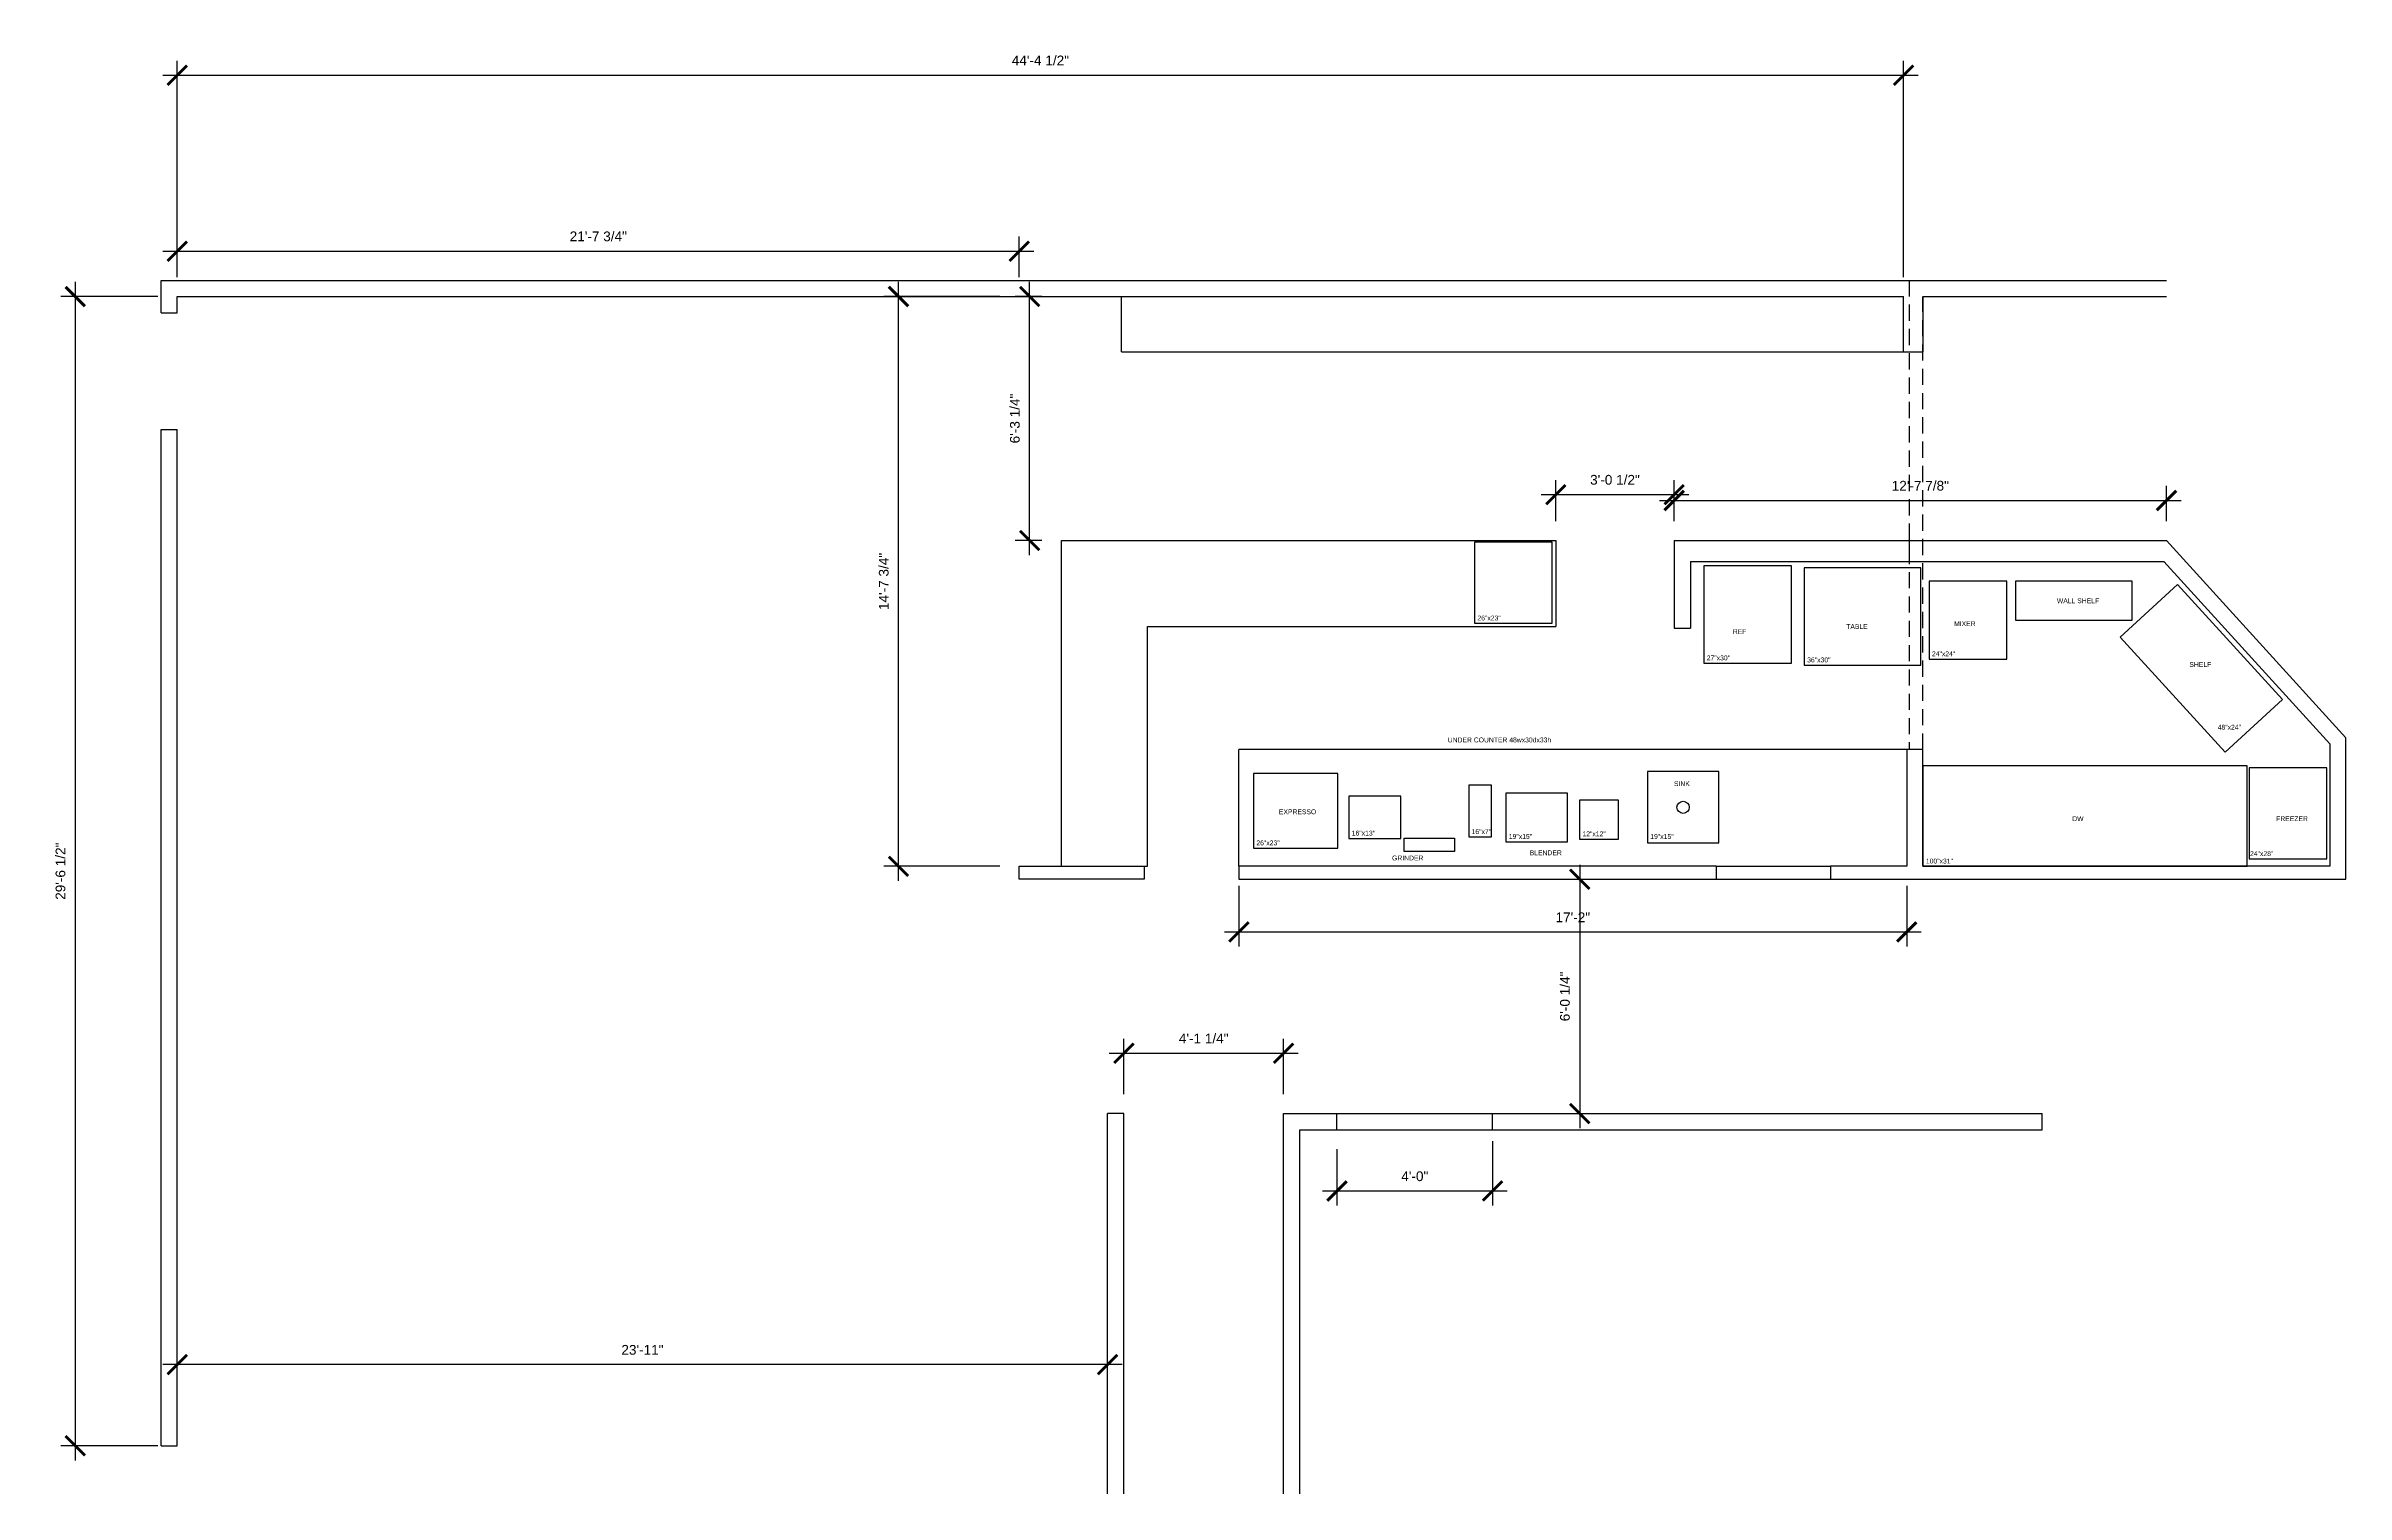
# Model space of a CAD drawing. Header units: inches. Extents: x -40 to 669, y -20 to 427.
import ezdxf

# ---------------------------------------------------------------- set-up
doc = ezdxf.new("R2010")
doc.units = ezdxf.units.IN
doc.header["$LTSCALE"] = 20
doc.linetypes.add('HIDDEN', pattern=[0.375, 0.25, -0.125])
doc.styles.get("Standard").update_dxf_attribs({"font": 'arial.ttf'})
doc.dimstyles.new('Arch96', dxfattribs={"dimscale": 96, "dimtxt": 0.03125, "dimasz": 0.0625, "dimexe": 0.046875, "dimexo": 0.0625, "dimgap": 0.03125, "dimtad": 1, "dimtoh": 1, "dimdec": 4, "dimzin": 3, "dimdsep": 46, "dimlunit": 4, "dimtxsty": 'Standard', "dimblk1": 'ARCHTICK', "dimblk2": 'ARCHTICK', "dimsah": 1, "dimcen": 0.1875, "dimdle": 0.046875, "dimclrd": 256, "dimclre": 256, "dimclrt": 256, "dimaunit": 1, "dimadec": 3, "dimazin": 2, "dimtfac": 1, "dimtdec": 4, "dimtmove": 2, "dimatfit": 3, "dimldrblk": 'ARO14', "dimfxl": 1, "dimfrac": 2, "dimlwd": -3, "dimlwe": -3, "dimarcsym": 0})

# ---------------------------------------------------------------- blocks, each defined once
blk = doc.blocks.new('_ARCHTICK')
at = {"linetype": 'ByBlock', "const_width": 0.15}
blk.add_lwpolyline([(-0.5, -0.5), (0.5, 0.5)], dxfattribs=at)
blk = doc.blocks.new('*D9')
at = {"lineweight": -3, "transparency": 16777216}
for p, q in [((-4.5, 363.49), (264.25, 363.49)), ((0, 355.5), (0, 367.99)), ((259.75, 355.5), (259.75, 367.99))]:
    blk.add_line(p, q, dxfattribs=at)
at = {"layer": 'Defpoints', "color": 0, "transparency": 16777216}
for p in [(259.75, 363.49), (0, 349.5), (259.75, 349.5)]:
    blk.add_point(p, dxfattribs=at)
at = {"lineweight": -3, "transparency": 16777216, "xscale": 6, "yscale": 6, "zscale": 6, "rotation": 180}
blk.add_blockref('_ARCHTICK', (0, 363.49), dxfattribs=at)
at = {"lineweight": -3, "transparency": 16777216, "xscale": 6, "yscale": 6, "zscale": 6}
blk.add_blockref('_ARCHTICK', (259.75, 363.49), dxfattribs=at)
at = {"transparency": 16777216, "insert": (129.88, 368.05), "char_height": 3, "attachment_point": 5}
blk.add_mtext('21\'-7 3/4"', dxfattribs=at)
blk = doc.blocks.new('ARO14')
blk.add_line((0, 0), (-1.02, 0))
at = {"const_width": 0.0625}
blk.add_lwpolyline([(-0.77, 0.47), (0, 0), (-0.77, -0.47)], dxfattribs=at)
blk = doc.blocks.new('*D10')
at = {"lineweight": -3, "transparency": 16777216}
for p, q in [((0, 355.5), (0, 422.26)), ((532.52, 355.5), (532.52, 422.26)), ((-4.5, 417.76), (537.02, 417.76))]:
    blk.add_line(p, q, dxfattribs=at)
at = {"layer": 'Defpoints', "color": 0, "transparency": 16777216}
for p in [(532.52, 417.76), (0, 349.5), (532.52, 349.5)]:
    blk.add_point(p, dxfattribs=at)
at = {"lineweight": -3, "transparency": 16777216, "xscale": 6, "yscale": 6, "zscale": 6, "rotation": 180}
blk.add_blockref('_ARCHTICK', (0, 417.76), dxfattribs=at)
at = {"lineweight": -3, "transparency": 16777216, "xscale": 6, "yscale": 6, "zscale": 6}
blk.add_blockref('_ARCHTICK', (532.52, 417.76), dxfattribs=at)
at = {"transparency": 16777216, "insert": (266.26, 422.31), "char_height": 3, "attachment_point": 5}
blk.add_mtext('44\'-4 1/2"', dxfattribs=at)
blk = doc.blocks.new('*D11')
at = {"lineweight": -3, "transparency": 16777216}
for p, q in [((-6, 349.5), (-35.96, 349.5)), ((-31.46, 354), (-31.46, -9.5)), ((-6, -5), (-35.96, -5))]:
    blk.add_line(p, q, dxfattribs=at)
at = {"layer": 'Defpoints', "color": 0, "transparency": 16777216}
for p in [(0, 349.5), (-31.46, -5), (0, -5)]:
    blk.add_point(p, dxfattribs=at)
at = {"lineweight": -3, "transparency": 16777216, "xscale": 6, "yscale": 6, "zscale": 6}
for p, rotation in [((-31.46, 349.5), 90), ((-31.46, -5), 270)]:
    blk.add_blockref('_ARCHTICK', p, dxfattribs=dict(at, rotation=rotation))
at = {"transparency": 16777216, "insert": (-36.01, 172.25), "char_height": 3, "attachment_point": 5, "rotation": 90}
blk.add_mtext('29\'-6 1/2"', dxfattribs=at)
blk = doc.blocks.new('*D21')
at = {"lineweight": -3, "transparency": 16777216}
for p, q in [((266.75, 349.5), (258.44, 349.5)), ((262.94, 269.75), (262.94, 354)), ((266.75, 274.25), (258.44, 274.25))]:
    blk.add_line(p, q, dxfattribs=at)
at = {"layer": 'Defpoints', "color": 0, "transparency": 16777216}
for p in [(262.94, 349.5), (272.75, 349.5), (272.75, 274.25)]:
    blk.add_point(p, dxfattribs=at)
at = {"lineweight": -3, "transparency": 16777216, "xscale": 6, "yscale": 6, "zscale": 6}
for p, rotation in [((262.94, 349.5), 90), ((262.94, 274.25), 270)]:
    blk.add_blockref('_ARCHTICK', p, dxfattribs=dict(at, rotation=rotation))
at = {"transparency": 16777216, "insert": (258.39, 311.88), "char_height": 3, "attachment_point": 5, "rotation": 90}
blk.add_mtext('6\'-3 1/4"', dxfattribs=at)
blk = doc.blocks.new('*D22')
at = {"lineweight": -3, "transparency": 16777216}
for p, q in [((253.75, 349.5), (218, 349.5)), ((222.5, 169.25), (222.5, 354)), ((253.75, 173.75), (218, 173.75))]:
    blk.add_line(p, q, dxfattribs=at)
at = {"layer": 'Defpoints', "color": 0, "transparency": 16777216}
for p in [(222.5, 349.5), (259.75, 349.5), (259.75, 173.75)]:
    blk.add_point(p, dxfattribs=at)
at = {"lineweight": -3, "transparency": 16777216, "xscale": 6, "yscale": 6, "zscale": 6}
for p, rotation in [((222.5, 349.5), 90), ((222.5, 173.75), 270)]:
    blk.add_blockref('_ARCHTICK', p, dxfattribs=dict(at, rotation=rotation))
at = {"transparency": 16777216, "insert": (217.95, 261.62), "char_height": 3, "attachment_point": 5, "rotation": 90}
blk.add_mtext('14\'-7 3/4"', dxfattribs=at)
blk = doc.blocks.new('*D23')
at = {"lineweight": -3, "transparency": 16777216}
for p, q in [((425.25, 280.25), (425.25, 292.91)), ((461.75, 280.25), (461.75, 292.91)), ((420.75, 288.41), (466.25, 288.41))]:
    blk.add_line(p, q, dxfattribs=at)
at = {"layer": 'Defpoints', "color": 0, "transparency": 16777216}
for p in [(461.75, 288.41), (425.25, 274.25), (461.75, 274.25)]:
    blk.add_point(p, dxfattribs=at)
at = {"lineweight": -3, "transparency": 16777216, "xscale": 6, "yscale": 6, "zscale": 6, "rotation": 180}
blk.add_blockref('_ARCHTICK', (425.25, 288.41), dxfattribs=at)
at = {"lineweight": -3, "transparency": 16777216, "xscale": 6, "yscale": 6, "zscale": 6}
blk.add_blockref('_ARCHTICK', (461.75, 288.41), dxfattribs=at)
at = {"transparency": 16777216, "insert": (443.5, 292.96), "char_height": 3, "attachment_point": 5}
blk.add_mtext('3\'-0 1/2"', dxfattribs=at)
blk = doc.blocks.new('*D24')
at = {"lineweight": -3, "transparency": 16777216}
for p, q in [((327.5, 167.75), (327.5, 149.02)), ((533.5, 167.75), (533.5, 149.02)), ((323, 153.52), (538, 153.52))]:
    blk.add_line(p, q, dxfattribs=at)
at = {"layer": 'Defpoints', "color": 0, "transparency": 16777216}
for p in [(327.5, 173.75), (533.5, 173.75), (533.5, 153.52)]:
    blk.add_point(p, dxfattribs=at)
at = {"lineweight": -3, "transparency": 16777216, "xscale": 6, "yscale": 6, "zscale": 6, "rotation": 180}
blk.add_blockref('_ARCHTICK', (327.5, 153.52), dxfattribs=at)
at = {"lineweight": -3, "transparency": 16777216, "xscale": 6, "yscale": 6, "zscale": 6}
blk.add_blockref('_ARCHTICK', (533.5, 153.52), dxfattribs=at)
at = {"transparency": 16777216, "insert": (430.5, 158.02), "char_height": 3, "attachment_point": 5}
blk.add_mtext('17\'-2"', dxfattribs=at)
blk = doc.blocks.new('*D25')
at = {"lineweight": -3, "transparency": 16777216}
for p, q in [((461.75, 280.25), (461.75, 291.08)), ((613.63, 280.25), (613.63, 291.08)), ((457.25, 286.58), (618.13, 286.58))]:
    blk.add_line(p, q, dxfattribs=at)
at = {"layer": 'Defpoints', "color": 0, "transparency": 16777216}
for p in [(613.63, 286.58), (461.75, 274.25), (613.63, 274.25)]:
    blk.add_point(p, dxfattribs=at)
at = {"lineweight": -3, "transparency": 16777216, "xscale": 6, "yscale": 6, "zscale": 6, "rotation": 180}
blk.add_blockref('_ARCHTICK', (461.75, 286.58), dxfattribs=at)
at = {"lineweight": -3, "transparency": 16777216, "xscale": 6, "yscale": 6, "zscale": 6}
blk.add_blockref('_ARCHTICK', (613.63, 286.58), dxfattribs=at)
at = {"transparency": 16777216, "insert": (537.69, 291.13), "char_height": 3, "attachment_point": 5}
blk.add_mtext('12\'-7 7/8"', dxfattribs=at)
blk = doc.blocks.new('*D26')
at = {"lineweight": -3, "transparency": 16777216}
for p, q in [((432.63, 174.25), (432.63, 93)), ((407.12, 169.75), (437.13, 169.75)), ((419.12, 97.5), (437.13, 97.5))]:
    blk.add_line(p, q, dxfattribs=at)
at = {"layer": 'Defpoints', "color": 0, "transparency": 16777216}
for p in [(401.12, 169.75), (413.12, 97.5), (432.63, 97.5)]:
    blk.add_point(p, dxfattribs=at)
at = {"lineweight": -3, "transparency": 16777216, "xscale": 6, "yscale": 6, "zscale": 6}
for p, rotation in [((432.63, 169.75), 90), ((432.63, 97.5), 270)]:
    blk.add_blockref('_ARCHTICK', p, dxfattribs=dict(at, rotation=rotation))
at = {"transparency": 16777216, "insert": (428.07, 133.62), "char_height": 3, "attachment_point": 5, "rotation": 90}
blk.add_mtext('6\'-0 1/4"', dxfattribs=at)
blk = doc.blocks.new('*D27')
at = {"lineweight": -3, "transparency": 16777216}
for p, q in [((287.5, 116.08), (345.75, 116.08)), ((292, 103.5), (292, 120.58)), ((341.25, 103.5), (341.25, 120.58))]:
    blk.add_line(p, q, dxfattribs=at)
at = {"layer": 'Defpoints', "color": 0, "transparency": 16777216}
for p in [(341.25, 116.08), (292, 97.5), (341.25, 97.5)]:
    blk.add_point(p, dxfattribs=at)
at = {"lineweight": -3, "transparency": 16777216, "xscale": 6, "yscale": 6, "zscale": 6, "rotation": 180}
blk.add_blockref('_ARCHTICK', (292, 116.08), dxfattribs=at)
at = {"lineweight": -3, "transparency": 16777216, "xscale": 6, "yscale": 6, "zscale": 6}
blk.add_blockref('_ARCHTICK', (341.25, 116.08), dxfattribs=at)
at = {"transparency": 16777216, "insert": (316.63, 120.63), "char_height": 3, "attachment_point": 5}
blk.add_mtext('4\'-1 1/4"', dxfattribs=at)
blk = doc.blocks.new('*D28')
at = {"lineweight": -3, "transparency": 16777216}
for p, q in [((357.75, 86.5), (357.75, 69.11)), ((405.75, 89), (405.75, 69.11)), ((353.25, 73.61), (410.25, 73.61))]:
    blk.add_line(p, q, dxfattribs=at)
at = {"layer": 'Defpoints', "color": 0, "transparency": 16777216}
for p in [(357.75, 92.5), (405.75, 95), (405.75, 73.61)]:
    blk.add_point(p, dxfattribs=at)
at = {"lineweight": -3, "transparency": 16777216, "xscale": 6, "yscale": 6, "zscale": 6, "rotation": 180}
blk.add_blockref('_ARCHTICK', (357.75, 73.61), dxfattribs=at)
at = {"lineweight": -3, "transparency": 16777216, "xscale": 6, "yscale": 6, "zscale": 6}
blk.add_blockref('_ARCHTICK', (405.75, 73.61), dxfattribs=at)
at = {"transparency": 16777216, "insert": (381.75, 78.14), "char_height": 3, "attachment_point": 5}
blk.add_mtext('4\'-0"', dxfattribs=at)
blk = doc.blocks.new('*D29')
at = {"lineweight": -3, "transparency": 16777216}
for p, q in [((0, 1), (0, 24.55)), ((287, -13.86), (287, 24.55)), ((291.5, 20.05), (-4.5, 20.05))]:
    blk.add_line(p, q, dxfattribs=at)
at = {"layer": 'Defpoints', "color": 0, "transparency": 16777216}
for p in [(0, 20.05), (0, -5), (287, -19.86)]:
    blk.add_point(p, dxfattribs=at)
at = {"lineweight": -3, "transparency": 16777216, "xscale": 6, "yscale": 6, "zscale": 6, "rotation": 180}
blk.add_blockref('_ARCHTICK', (0, 20.05), dxfattribs=at)
at = {"lineweight": -3, "transparency": 16777216, "xscale": 6, "yscale": 6, "zscale": 6}
blk.add_blockref('_ARCHTICK', (287, 20.05), dxfattribs=at)
at = {"transparency": 16777216, "insert": (143.5, 24.59), "char_height": 3, "attachment_point": 5}
blk.add_mtext('23\'-11"', dxfattribs=at)

msp = doc.modelspace()

# ---------------------------------------------------------------- linework, layer by layer
for p, q in [((-5, 354.5), (613.63485, 354.5)), ((-5, 344.5), (-5, 354.5)), ((0, 349.5), (532.52083, 349.5)), ((0, 344.5), (0, 349.5)), ((291.28083, 332.5), (291.28083, 349.5)), ((532.52083, 332.5), (532.52083, 349.5)), ((538.58542, 332.5), (538.58542, 349.5)), ((538.58542, 349.5), (613.63485, 349.5)), ((-5, 344.5), (0, 344.5)), ((291.28083, 332.5), (538.58542, 332.5)), ((-5, -5), (-5, 308.5)), ((-5, 308.5), (0, 308.5)), ((0, -5), (0, 308.5)), ((272.75, 173.75), (272.75, 274.25)), ((272.75, 274.25), (425.25, 274.25)), ((425.25, 274.25), (425.25, 247.75)), ((461.75, 274.25), (461.75, 247.25)), ((461.75, 274.25), (613.63485, 274.25)), ((534.25, 274.25), (534.25, 267.75)), ((613.63485, 274.25), (669, 213.3704)), ((466.75, 267.75), (612.84511, 267.75)), ((466.75, 267.75), (466.75, 247.25)), ((612.84511, 267.75), (664, 211.5)), ((299.25, 173.75), (299.25, 247.75)), ((299.25, 247.75), (425.25, 247.75)), ((461.75, 247.25), (466.75, 247.25)), ((669, 169.75), (669, 213.3704)), ((533.5, 209.75), (327.5, 209.75)), ((327.5, 173.75), (327.5, 209.75)), ((533.5, 209.75), (533.5, 173.75)), ((538.5, 209.75), (533.5, 209.75)), ((538.5, 173.75), (538.5, 209.75)), ((664, 211.5), (664, 173.75)), ((298.25, 173.75), (299.25, 173.75)), ((327.5, 173.75), (327.5, 169.75)), ((474.75, 173.75), (327.5, 173.75)), ((474.75, 173.75), (474.75, 169.75)), ((474.75, 173.75), (510, 173.75)), ((533.5, 173.75), (510, 173.75)), ((510, 173.75), (510, 169.75)), ((664, 173.75), (538.5, 173.75)), ((327.5, 169.75), (474.75, 169.75)), ((474.75, 169.75), (510, 169.75)), ((510, 169.75), (669, 169.75)), ((287, -19.85964), (287, 97.5)), ((292, 97.5), (287, 97.5)), ((292, -19.85964), (292, 97.5)), ((341.25, 97.5), (357.75, 97.5)), ((341.25, -19.85964), (341.25, 97.5)), ((346.25, 92.5), (357.75, 92.5)), ((346.25, -19.85964), (346.25, 92.5)), ((357.75, 92.5), (357.75, 97.5)), ((357.75, 97.5), (405.75, 97.5)), ((357.75, 92.5), (405.75, 92.5)), ((405.75, 92.5), (405.75, 97.5)), ((405.75, 97.5), (575.25, 97.5)), ((405.75, 92.5), (575.25, 92.5)), ((575.25, 92.5), (575.25, 97.5)), ((-5, -5), (0, -5))]:
    msp.add_line(p, q)
at = {"linetype": 'HIDDEN'}
for p, q in [((534.25, 354.5), (534.25, 209.75)), ((538.5, 209.75), (538.5, 349.5))]:
    msp.add_line(p, q, dxfattribs=at)
for points in [[(400.16645, 248.72012), (424.16645, 248.72012), (424.16645, 273.72012), (400.16645, 273.72012)], [(470.91411, 236.41183), (497.91411, 236.41183), (497.91411, 266.41183), (470.91411, 266.41183)], [(501.8867, 235.79481), (537.8867, 235.79481), (537.8867, 265.79481), (501.8867, 265.79481)], [(540.38357, 237.67452), (564.38357, 237.67452), (564.38357, 261.67452), (540.38357, 261.67452)], [(567.07472, 249.67452), (603.07472, 249.67452), (603.07472, 261.67452), (567.07472, 261.67452)], [(631.68432, 209.00089), (649.40991, 225.18123), (617.04923, 260.63241), (599.32364, 244.45207)], [(331.97731, 179.35341), (357.97731, 179.35341), (357.97731, 202.35341), (331.97731, 202.35341)], [(405.37444, 182.83325), (405.37444, 198.83325), (398.37444, 198.83325), (398.37444, 182.83325)], [(453.5, 180.94911), (475.5, 180.94911), (475.5, 202.94911), (453.5, 202.94911)], [(538.5, 173.75), (638.5, 173.75), (638.5, 204.75), (538.5, 204.75)], [(639.08557, 176.0839), (663.08557, 176.0839), (663.08557, 204.0839), (639.08557, 204.0839)], [(361.40895, 182.37599), (377.40895, 182.37599), (377.40895, 195.37599), (361.40895, 195.37599)], [(409.86094, 181.34006), (428.86094, 181.34006), (428.86094, 196.34006), (409.86094, 196.34006)], [(432.57587, 182.15242), (444.57587, 182.15242), (444.57587, 194.15242), (432.57587, 194.15242)], [(378.51992, 182.45798), (394.00429, 182.45798), (394.00429, 178.27805), (378.51992, 178.27805)], [(259.75, 173.75), (298.25, 173.75), (298.25, 169.75), (259.75, 169.75)]]:
    msp.add_lwpolyline(points, close=True)
msp.add_circle((464.5, 191.94911), 1.87909)

# ---------------------------------------------------------------- texts
at = {"char_height": 1.5, "attachment_point": 1}
for s, width, insert in [('WALL SHELF', 14.7967491, (579.81278, 256.40141)), ('26"x23"', 7.2146084, (401.06279, 251.09671)), ('TABLE', 7.2146084, (514.84646, 248.46653)), ('MIXER', 7.2146084, (548.10552, 249.33843)), ('REF', 7.2146084, (479.84151, 246.8971)), ('27"x30"', 7.2146084, (471.81046, 238.78842)), ('36"x30"', 7.2146084, (502.78305, 238.1714)), ('24"x24"', 7.2146084, (541.27991, 240.05111)), ('SHELF', 7.2146084, (620.67717, 236.74713)), ('UNDER COUNTER 48wx30dx33h', 43.9043512, (391.91857, 213.48504)), ('48"x24"', 7.2146084, (629.42254, 217.41528)), ('SINK', 7.2146084, (461.69498, 200.00138)), ('EXPRESSO', 7.2146084, (339.82798, 191.3147)), ('16"x13"', 7.2146084, (362.30529, 184.75258)), ('16"x7"', 7.2146084, (399.27078, 185.20983)), ('12"x12"', 7.2146084, (433.47221, 184.529)), ('DW', 7.2146084, (584.55846, 189.18114)), ('FREEZER', 7.2146084, (647.46536, 189.18114)), ('26"x23"', 7.2146084, (332.87365, 181.73)), ('19"x15"', 7.2146084, (410.75728, 183.71665)), ('BLENDER', 7.2146084, (417.1864, 178.67195)), ('19"x15"', 7.2146084, (454.39634, 183.71665)), ('24"x28"', 7.2146084, (639.39634, 178.41013)), ('GRINDER', 7.2146084, (374.73719, 177.07484)), ('100"x31"', 7.2146084, (539.39634, 176.12659))]:
    msp.add_mtext_dynamic_manual_height_columns(s, width=width, gutter_width=12.5, heights=[0], dxfattribs=dict(at, insert=insert))

# ---------------------------------------------------------------- dimensions: what is measured, and where the dimension line sits
for base, p1, p2, picture, middle in [((532.52083, 417.76046), (0, 349.5), (532.52083, 349.5), '*D10', (266.26042, 422.31162)), ((259.75, 363.49468), (0, 349.5), (259.75, 349.5), '*D9', (129.875, 368.04686)), ((461.75, 288.40711), (425.25, 274.25), (461.75, 274.25), '*D23', (443.5, 292.95929)), ((613.634854, 286.578553), (461.75, 274.25), (613.634854, 274.25), '*D25', (537.692427, 291.129713)), ((533.5, 153.51641), (327.5, 173.75), (533.5, 173.75), '*D24', (430.5, 158.02255)), ((341.25, 116.07629), (292, 97.5), (341.25, 97.5), '*D27', (316.625, 120.62745)), ((405.75, 73.6078), (357.75, 92.5), (405.75, 95), '*D28', (381.75, 78.13952)), ((0, 20.05236), (287, -19.85964), (0, -5), '*D29', (143.5, 24.5851))]:
    dim = msp.add_linear_dim(base=base, p1=p1, p2=p2, dimstyle='Arch96')
    dim.commit()
    dim.dimension.update_dxf_attribs({"geometry": picture, "text_midpoint": middle})
for base, p1, p2, picture, middle in [((-31.46381, -5), (0, 349.5), (0, -5), '*D11', (-36.01497, 172.25)), ((222.499, 349.5), (259.75, 173.75), (259.75, 349.5), '*D22', (217.94681, 261.625)), ((262.93868, 349.5), (272.75, 274.25), (272.75, 349.5), '*D21', (258.3865, 311.875)), ((432.6251, 97.5), (401.125, 169.75), (413.125, 97.5), '*D26', (428.07394, 133.625))]:
    dim = msp.add_linear_dim(base=base, p1=p1, p2=p2, angle=90, dimstyle='Arch96')
    dim.commit()
    dim.dimension.update_dxf_attribs({"geometry": picture, "text_midpoint": middle})

doc.saveas('drawing.dxf')
